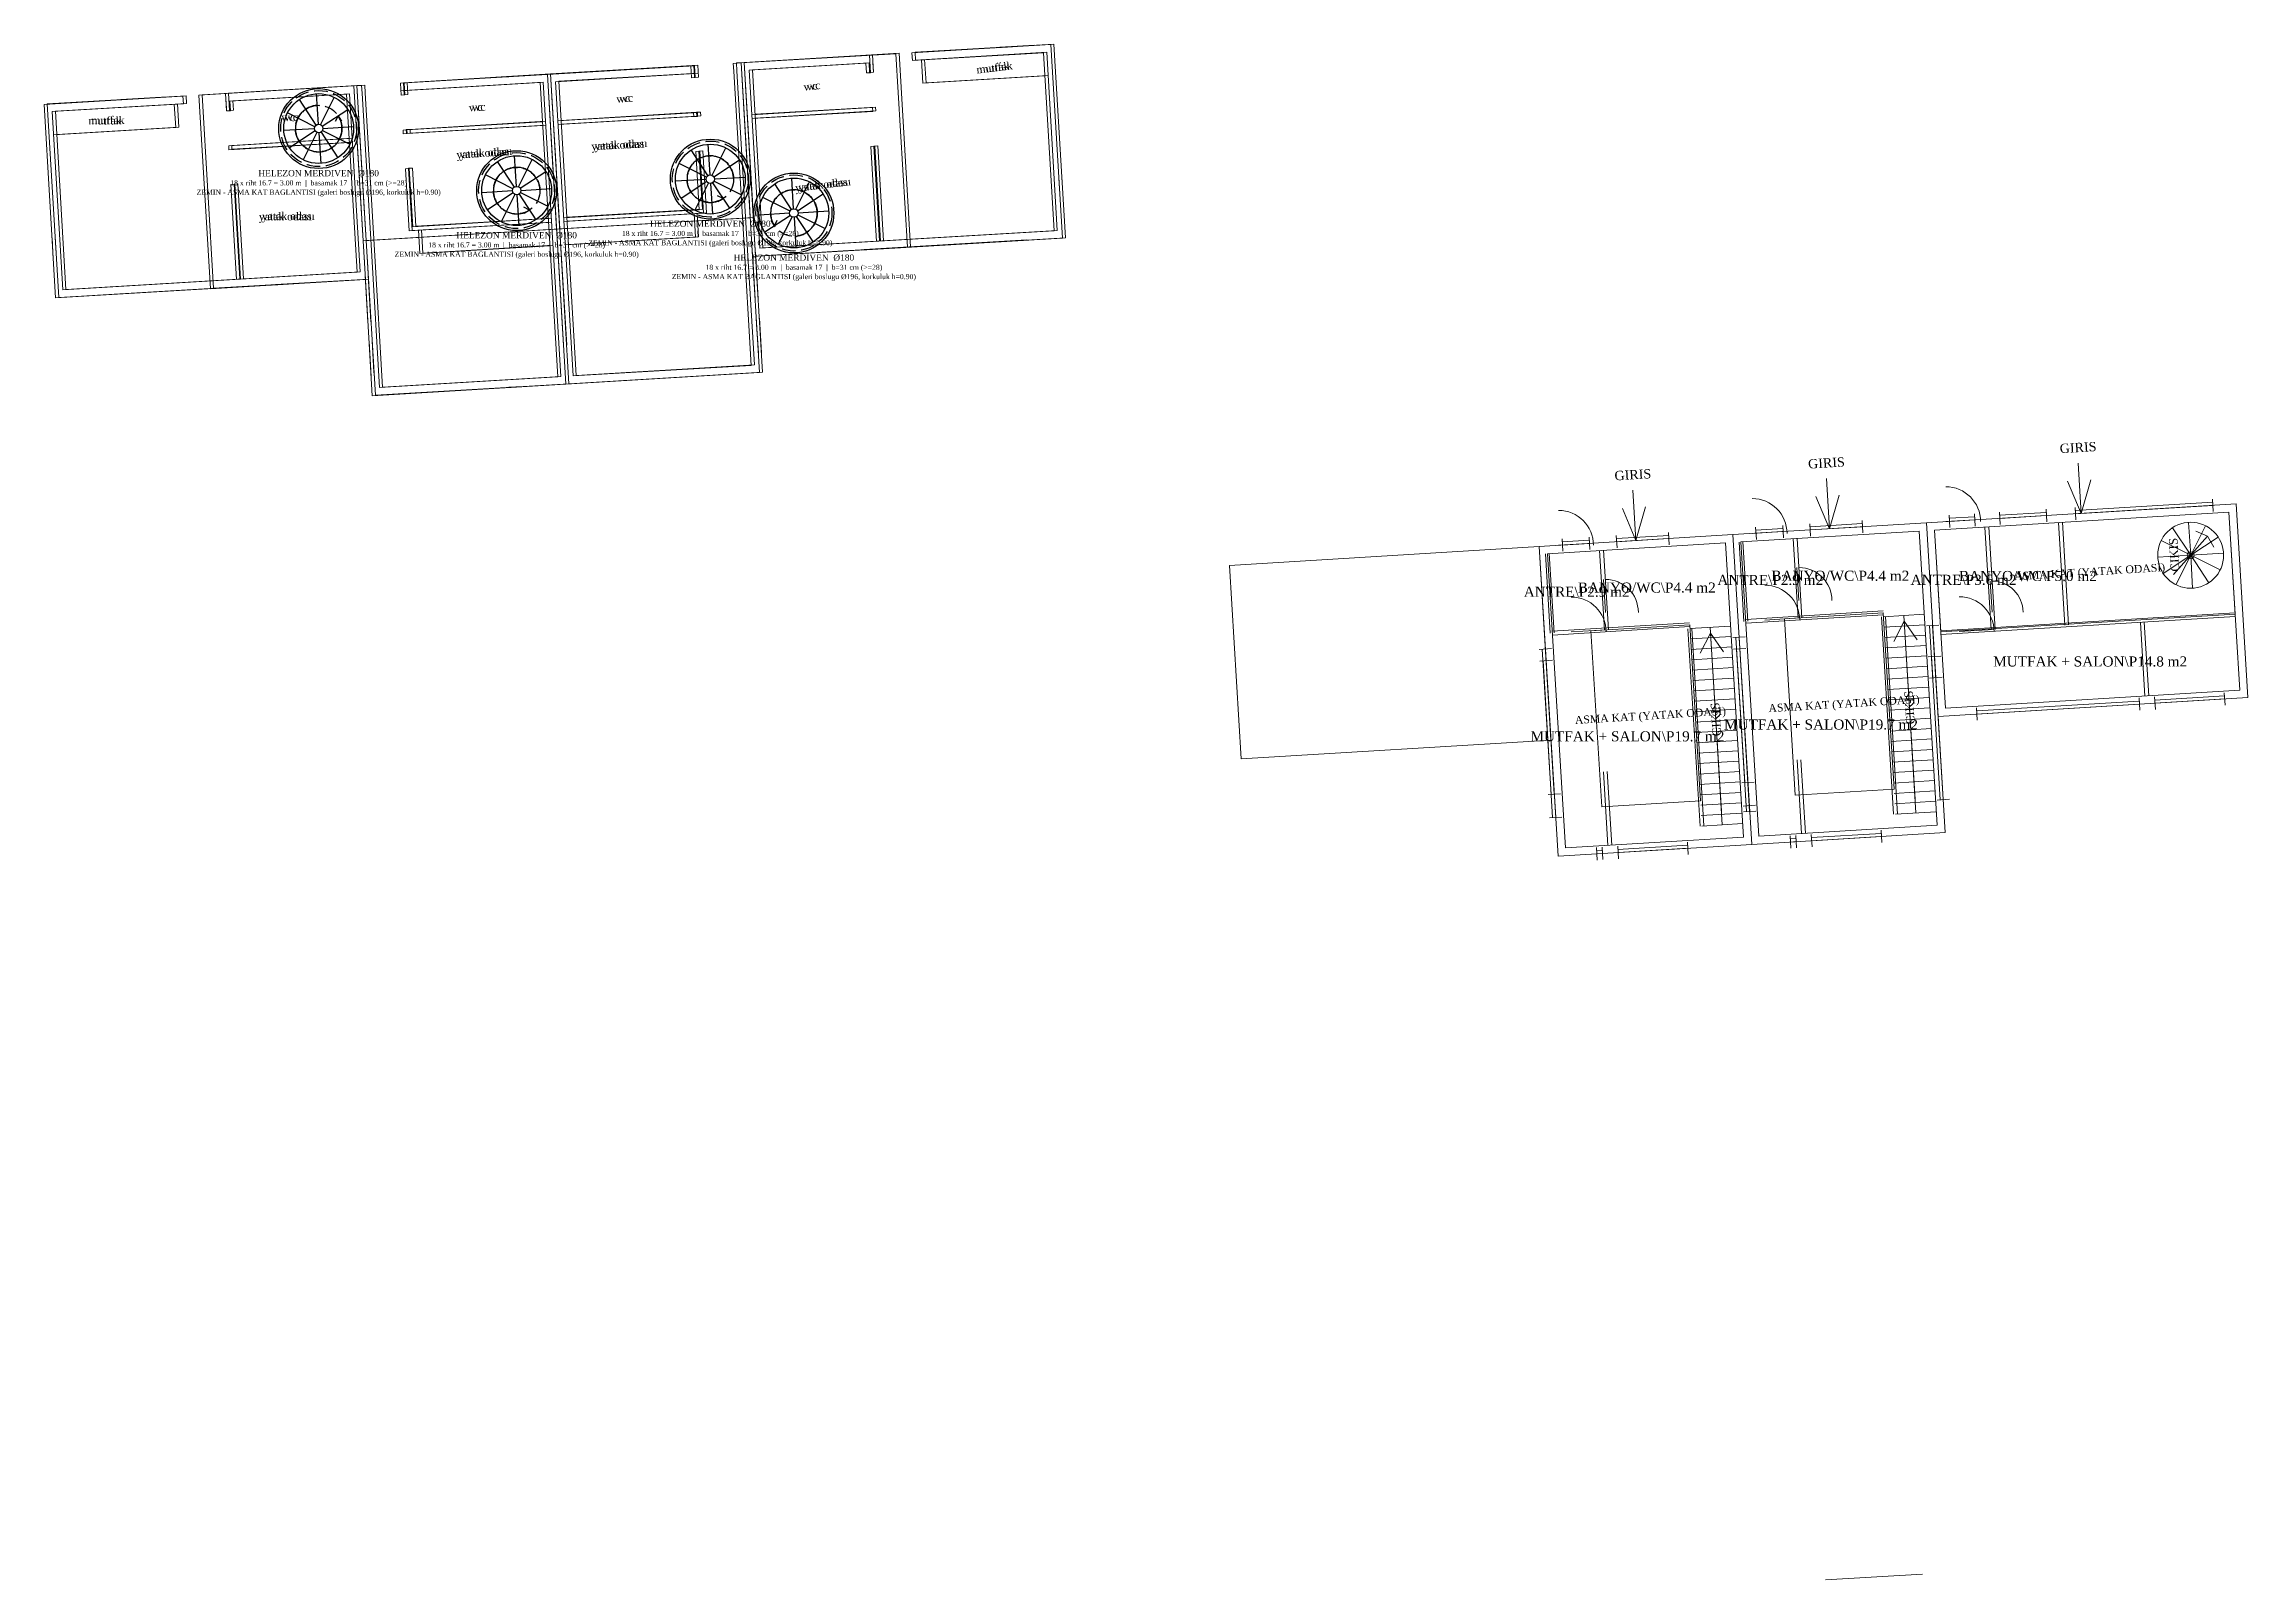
# Model space of a CAD drawing. Header units: metres. Extents: x 566281 to 566551, y 4178515 to 4178592.
# Drawn here: x 566288.8 to 566345.6, y 4178515.2 to 4178554.8 of the extents above; entities that cross this region are included whole.
import ezdxf
from ezdxf.enums import TextEntityAlignment as Align

# ---------------------------------------------------------------- set-up
doc = ezdxf.new("R2010")
doc.units = ezdxf.units.M
doc.linetypes.add('MERD_DASH', pattern=[0.5, 0.35, -0.15])
doc.layers.get('0').update_dxf_attribs({"color": 5, "lineweight": 0})
for name, color, linetype, lineweight in [('ASMAKAT', 30, 'Continuous', 0), ('BINA_115', 1, 'Continuous', 0), ('DUVAR', 18, 'Continuous', 0), ('TASLAK_ASMAKAT', 4, 'Continuous', 0), ('TASLAK_DUVAR', 7, 'Continuous', 0), ('TASLAK_GIRIS', 1, 'Continuous', 0), ('TASLAK_KAPI', 1, 'Continuous', 0), ('TASLAK_MEKAN', 2, 'Continuous', 0), ('TASLAK_MERDIVEN', 5, 'Continuous', 0), ('TASLAK_OK', 5, 'Continuous', 0), ('TASLAK_PENCERE', 3, 'Continuous', 0), ('TEZGAH', 157, 'Continuous', 0), ('YAZI', 132, 'Continuous', 0)]:
    doc.layers.add(name, color=color, linetype=linetype, lineweight=lineweight)
for name, color, linetype in [('MERDIVEN_BOSLUK', 1, 'Continuous'), ('MERDIVEN_HELEZON', 4, 'Continuous'), ('MERDIVEN_YAZI', 2, 'Continuous'), ('MERDIVEN_YON', 5, 'Continuous')]:
    doc.layers.add(name, color=color, linetype=linetype)
doc.styles.get("Standard").update_dxf_attribs({"font": 'times.ttf'})

msp = doc.modelspace()

# ---------------------------------------------------------------- texts
at = {"layer": 'MERDIVEN_YAZI'}
for s, height, p in [('HELEZON MERDIVEN  Ø180', 0.16, (566295.832, 4178551.459)), ('ZEMIN - ASMA KAT BAGLANTISI (galeri boslugu Ø196, korkuluk h=0.90)', 0.13, (566295.832, 4178550.969)), ('18 x riht 16.7 = 3.00 m  |  basamak 17  |  b=31 cm (>=28)', 0.13, (566295.832, 4178551.209)), ('HELEZON MERDIVEN  Ø180', 0.16, (566300.936, 4178549.859)), ('ZEMIN - ASMA KAT BAGLANTISI (galeri boslugu Ø196, korkuluk h=0.90)', 0.13, (566305.928, 4178549.666)), ('18 x riht 16.7 = 3.00 m  |  basamak 17  |  b=31 cm (>=28)', 0.13, (566305.928, 4178549.906)), ('HELEZON MERDIVEN  Ø180', 0.16, (566305.928, 4178550.156)), ('ZEMIN - ASMA KAT BAGLANTISI (galeri boslugu Ø196, korkuluk h=0.90)', 0.13, (566300.936, 4178549.369)), ('18 x riht 16.7 = 3.00 m  |  basamak 17  |  b=31 cm (>=28)', 0.13, (566300.936, 4178549.609)), ('HELEZON MERDIVEN  Ø180', 0.16, (566308.083, 4178549.282)), ('ZEMIN - ASMA KAT BAGLANTISI (galeri boslugu Ø196, korkuluk h=0.90)', 0.13, (566308.083, 4178548.792)), ('18 x riht 16.7 = 3.00 m  |  basamak 17  |  b=31 cm (>=28)', 0.13, (566308.083, 4178549.032))]:
    msp.add_text(s, height=height, dxfattribs=at).set_placement(p, align=Align.MIDDLE_CENTER)
at = {"layer": 'TASLAK_ASMAKAT'}
for rotation, p in [(3.4929, (566339.542, 4178540.964)), (3.4934, (566333.213, 4178537.562)), (3.4934, (566328.222, 4178537.258))]:
    msp.add_text('ASMA KAT (YATAK ODASI)', height=0.2, rotation=rotation, dxfattribs=at).set_placement(p)
at = {"layer": 'TASLAK_GIRIS'}
for rotation, p in [(3.4934, (566334.236, 4178543.841)), (3.4929, (566340.724, 4178544.238)), (3.4934, (566329.245, 4178543.537))]:
    msp.add_text('GIRIS', height=0.24, rotation=rotation, dxfattribs=at).set_placement(p)
at = {"layer": 'TASLAK_MEKAN'}
for s, p in [('BANYO/WC\\P4.4 m2', (566333.281, 4178540.95)), ('BANYO/WC\\P5.0 m2', (566338.116, 4178540.944)), ('ANTRE\\P2.9 m2', (566326.898, 4178540.537)), ('BANYO/WC\\P4.4 m2', (566328.291, 4178540.645)), ('ANTRE\\P2.9 m2', (566331.889, 4178540.842)), ('ANTRE\\P3.6 m2', (566336.873, 4178540.845)), ('MUTFAK + SALON\\P14.8 m2', (566339, 4178538.74)), ('MUTFAK + SALON\\P19.7 m2', (566332.061, 4178537.114)), ('MUTFAK + SALON\\P19.7 m2', (566327.071, 4178536.81))]:
    msp.add_text(s, height=0.26, dxfattribs=at).set_placement(p)
at = {"layer": 'TASLAK_OK'}
for rotation, p in [(93.4932, (566343.8, 4178541.195)), (93.4938, (566331.987, 4178536.952)), (93.4938, (566336.978, 4178537.256))]:
    msp.add_text('CIKIS', height=0.22, rotation=rotation, dxfattribs=at).set_placement(p)
at = {"layer": 'YAZI'}
for s, rotation, p in [('mutfak', 6.8068, (566312.8, 4178554.026)), ('mutfak', 6.8068, (566312.879, 4178554.036)), ('wc', 6.8068, (566308.345, 4178553.581)), ('wc', 6.8068, (566308.425, 4178553.591)), ('wc', 2.6973, (566299.706, 4178553.049)), ('wc', 2.6973, (566299.785, 4178553.06)), ('wc', 4.1095, (566303.512, 4178553.272)), ('wc', 4.1095, (566303.592, 4178553.282)), ('yatak odası', 3.7831, (566299.387, 4178551.834)), ('yatak odası', 3.7831, (566299.467, 4178551.844)), ('yatak odası', 3.0237, (566302.865, 4178552.05)), ('yatak odası', 3.0237, (566302.945, 4178552.061)), ('yatak odası', 6.8068, (566308.127, 4178550.98)), ('yatak odası', 6.8068, (566308.206, 4178550.99))]:
    msp.add_text(s, height=0.2, rotation=rotation, dxfattribs=at).set_placement(p)
for s, p in [('mutfak', (566289.894, 4178552.714)), ('mutfak', (566289.973, 4178552.724)), ('wc', (566294.87, 4178552.8)), ('wc', (566294.949, 4178552.81)), ('yatak odası', (566294.287, 4178550.243)), ('yatak odası', (566294.366, 4178550.253))]:
    msp.add_text(s, height=0.2, dxfattribs=at).set_placement(p)

# ---------------------------------------------------------------- linework, layer by layer
msp.add_line((566337.175, 4178515.338), (566334.678, 4178515.19))
for points in [[(566337.277, 4178542.444, 0), (566337.582, 4178537.453, 0), (566345.567, 4178537.941, 0), (566345.262, 4178542.932, 0), (566337.277, 4178542.444, 0)], [(566337.277, 4178542.444, 0), (566332.286, 4178542.14, 0), (566332.774, 4178534.154, 0), (566337.765, 4178534.459, 0), (566337.277, 4178542.444, 0)], [(566319.311, 4178541.347, 0), (566319.615, 4178536.357, 0), (566327.6, 4178536.844, 0), (566327.296, 4178541.835, 0), (566319.311, 4178541.347, 0)], [(566332.286, 4178542.14, 0), (566327.296, 4178541.835, 0), (566327.783, 4178533.85, 0), (566332.774, 4178534.154, 0), (566332.286, 4178542.14, 0)]]:
    msp.add_polyline3d(points)
at = {"layer": 'ASMAKAT'}
for points in [[(566305.523, 4178554.231, 0), (566301.73, 4178554.005, 0), (566301.967, 4178550.012, 0), (566301.967, 4178550.012, 0), (566306.959, 4178550.309, 0), (566306.721, 4178554.302, 0), (566306.521, 4178554.29, 0)], [(566305.602, 4178554.241, 0), (566301.809, 4178554.016, 0), (566302.047, 4178550.023, 0), (566302.047, 4178550.023, 0), (566307.038, 4178550.32, 0), (566306.8, 4178554.313, 0), (566306.601, 4178554.301, 0)], [(566297.937, 4178553.78, 0), (566301.73, 4178554.005, 0), (566301.967, 4178550.012, 0), (566301.967, 4178550.012, 0), (566296.976, 4178549.715, 0), (566296.739, 4178553.708, 0), (566296.938, 4178553.72, 0)], [(566298.016, 4178553.79, 0), (566301.809, 4178554.016, 0), (566302.047, 4178550.023, 0), (566302.047, 4178550.023, 0), (566297.055, 4178549.726, 0), (566296.818, 4178553.719, 0), (566297.018, 4178553.731, 0)]]:
    msp.add_polyline3d(points, dxfattribs=at)
for points in [[(566311.011, 4178549.548, 0), (566307.018, 4178549.311, 0), (566306.721, 4178554.302, 0), (566310.714, 4178554.539, 0), (566311.011, 4178549.548, 0)], [(566311.09, 4178549.559, 0), (566307.097, 4178549.321, 0), (566306.8, 4178554.313, 0), (566310.793, 4178554.55, 0), (566311.09, 4178549.559, 0)], [(566293.043, 4178548.48, 0), (566297.036, 4178548.717, 0), (566296.739, 4178553.708, 0), (566292.746, 4178553.471, 0), (566293.043, 4178548.48, 0)], [(566293.122, 4178548.49, 0), (566297.115, 4178548.728, 0), (566296.818, 4178553.719, 0), (566292.825, 4178553.481, 0), (566293.122, 4178548.49, 0)]]:
    msp.add_polyline3d(points, close=True, dxfattribs=at)
at = {"layer": 'BINA_115'}
for points in [[(566307.062, 4178549.907, 0), (566307.275, 4178546.327, 0), (566302.284, 4178546.03, 0), (566302.284, 4178546.03, 0), (566301.809, 4178554.016, 0), (566305.602, 4178554.241, 0)], [(566306.521, 4178554.29, 0), (566306.721, 4178554.302, 0), (566306.918, 4178550.995, 0)], [(566306.601, 4178554.301, 0), (566306.8, 4178554.313, 0), (566306.997, 4178551.005, 0)], [(566310.028, 4178554.499, 0), (566306.721, 4178554.302, 0), (566307.018, 4178549.311, 0), (566315.004, 4178549.786, 0), (566315.004, 4178549.786, 0), (566314.707, 4178554.777, 0), (566311.126, 4178554.564, 0)], [(566310.108, 4178554.509, 0), (566306.8, 4178554.313, 0), (566307.097, 4178549.321, 0), (566315.083, 4178549.796, 0), (566315.083, 4178549.796, 0), (566314.786, 4178554.787, 0), (566311.206, 4178554.575, 0)], [(566293.431, 4178553.512, 0), (566296.739, 4178553.708, 0), (566297.036, 4178548.717, 0), (566289.05, 4178548.242, 0), (566289.05, 4178548.242, 0), (566288.753, 4178553.233, 0), (566292.333, 4178553.446, 0)], [(566293.511, 4178553.522, 0), (566296.818, 4178553.719, 0), (566297.115, 4178548.728, 0), (566289.129, 4178548.253, 0), (566289.129, 4178548.253, 0), (566288.832, 4178553.244, 0), (566292.413, 4178553.457, 0)], [(566296.938, 4178553.72, 0), (566296.739, 4178553.708, 0), (566296.935, 4178550.401, 0)], [(566297.018, 4178553.731, 0), (566296.818, 4178553.719, 0), (566297.015, 4178550.412, 0)], [(566297.001, 4178549.303, 0), (566297.214, 4178545.722, 0), (566302.205, 4178546.019, 0), (566302.205, 4178546.019, 0), (566301.73, 4178554.005, 0), (566297.937, 4178553.78, 0)], [(566297.08, 4178549.314, 0), (566297.293, 4178545.733, 0), (566302.284, 4178546.03, 0), (566302.284, 4178546.03, 0), (566301.809, 4178554.016, 0), (566298.016, 4178553.79, 0)], [(566306.983, 4178549.897, 0), (566307.196, 4178546.316, 0), (566302.205, 4178546.019, 0), (566302.205, 4178546.019, 0), (566301.73, 4178554.005, 0), (566305.523, 4178554.231, 0)]]:
    msp.add_polyline3d(points, dxfattribs=at)
at = {"layer": 'DUVAR'}
for p, q in [((566305.621, 4178553.932), (566305.602, 4178554.241)), ((566306.533, 4178554.09), (566306.521, 4178554.29)), ((566306.613, 4178554.101), (566306.601, 4178554.301)), ((566309.94, 4178554.293), (566309.955, 4178554.044)), ((566310.02, 4178554.304), (566310.034, 4178554.055)), ((566310.028, 4178554.499), (566310.055, 4178554.05)), ((566310.04, 4178554.299), (566310.055, 4178554.05)), ((566310.108, 4178554.509), (566310.134, 4178554.061)), ((566310.119, 4178554.31), (566310.134, 4178554.061)), ((566311.126, 4178554.564), (566311.138, 4178554.364)), ((566311.206, 4178554.575), (566311.218, 4178554.375)), ((566311.374, 4178554.378), (566311.409, 4178553.779)), ((566311.453, 4178554.389), (566311.489, 4178553.79)), ((566296.95, 4178553.52), (566296.938, 4178553.72)), ((566297.03, 4178553.531), (566297.018, 4178553.731)), ((566297.955, 4178553.471), (566297.937, 4178553.78)), ((566298.034, 4178553.481), (566298.016, 4178553.79)), ((566298.037, 4178553.786), (566298.055, 4178553.477)), ((566298.116, 4178553.796), (566298.134, 4178553.487)), ((566305.423, 4178554.225), (566305.442, 4178553.916)), ((566305.442, 4178553.916), (566305.541, 4178553.922)), ((566305.503, 4178554.235), (566305.521, 4178553.927)), ((566305.521, 4178553.927), (566305.621, 4178553.932)), ((566305.541, 4178553.922), (566305.523, 4178554.231)), ((566310.055, 4178554.05), (566309.955, 4178554.044)), ((566310.134, 4178554.061), (566310.034, 4178554.055)), ((566314.555, 4178553.966), (566311.409, 4178553.779)), ((566314.634, 4178553.977), (566311.489, 4178553.79)), ((566292.11, 4178553.233), (566292.145, 4178552.634)), ((566292.189, 4178553.243), (566292.225, 4178552.644)), ((566292.333, 4178553.446), (566292.345, 4178553.247)), ((566292.413, 4178553.457), (566292.425, 4178553.257)), ((566293.431, 4178553.512), (566293.458, 4178553.063)), ((566293.443, 4178553.312), (566293.458, 4178553.063)), ((566293.511, 4178553.522), (566293.537, 4178553.074)), ((566293.523, 4178553.323), (566293.537, 4178553.074)), ((566293.543, 4178553.318), (566293.558, 4178553.069)), ((566293.622, 4178553.328), (566293.637, 4178553.08)), ((566298.055, 4178553.477), (566297.955, 4178553.471)), ((566298.134, 4178553.487), (566298.034, 4178553.481)), ((566310.108, 4178553.152), (566307.001, 4178552.967)), ((566310.188, 4178553.162), (566307.08, 4178552.978)), ((566310.108, 4178553.152), (566310.114, 4178553.052)), ((566310.188, 4178553.162), (566310.194, 4178553.062)), ((566289, 4178552.447), (566292.145, 4178552.634)), ((566289.079, 4178552.457), (566292.225, 4178552.644)), ((566293.458, 4178553.063), (566293.558, 4178553.069)), ((566293.537, 4178553.074), (566293.637, 4178553.08)), ((566298.108, 4178552.578), (566298.008, 4178552.572)), ((566298.014, 4178552.473), (566298.008, 4178552.572)), ((566298.188, 4178552.589), (566298.088, 4178552.583)), ((566298.094, 4178552.483), (566298.088, 4178552.583)), ((566298.108, 4178552.578), (566301.602, 4178552.786)), ((566298.108, 4178552.578), (566298.114, 4178552.478)), ((566298.114, 4178552.478), (566301.608, 4178552.686)), ((566298.188, 4178552.589), (566301.681, 4178552.797)), ((566298.188, 4178552.589), (566298.194, 4178552.489)), ((566298.194, 4178552.489), (566301.687, 4178552.697)), ((566305.495, 4178553.018), (566302.001, 4178552.81)), ((566305.501, 4178552.918), (566302.007, 4178552.71)), ((566305.574, 4178553.028), (566302.081, 4178552.82)), ((566305.58, 4178552.928), (566302.087, 4178552.721)), ((566305.495, 4178553.018), (566305.595, 4178553.024)), ((566305.495, 4178553.018), (566305.501, 4178552.918)), ((566305.501, 4178552.918), (566305.601, 4178552.924)), ((566305.574, 4178553.028), (566305.674, 4178553.034)), ((566305.574, 4178553.028), (566305.58, 4178552.928)), ((566305.58, 4178552.928), (566305.68, 4178552.934)), ((566305.601, 4178552.924), (566305.595, 4178553.024)), ((566305.68, 4178552.934), (566305.674, 4178553.034)), ((566310.114, 4178553.052), (566307.007, 4178552.867)), ((566310.194, 4178553.062), (566307.086, 4178552.878)), ((566293.512, 4178552.165), (566296.619, 4178552.35)), ((566293.512, 4178552.165), (566293.518, 4178552.065)), ((566293.518, 4178552.065), (566296.625, 4178552.25)), ((566293.591, 4178552.175), (566296.698, 4178552.36)), ((566293.591, 4178552.175), (566293.597, 4178552.075)), ((566293.597, 4178552.075), (566296.704, 4178552.26)), ((566298.114, 4178552.478), (566298.014, 4178552.473)), ((566298.194, 4178552.489), (566298.094, 4178552.483)), ((566305.654, 4178552.025), (566305.554, 4178552.019)), ((566305.554, 4178552.019), (566305.644, 4178550.518)), ((566305.734, 4178552.036), (566305.634, 4178552.03)), ((566305.634, 4178552.03), (566305.723, 4178550.529)), ((566305.75, 4178550.424), (566305.654, 4178552.025)), ((566305.829, 4178550.435), (566305.734, 4178552.036)), ((566310.168, 4178552.153), (566310.068, 4178552.147)), ((566310.068, 4178552.147), (566310.213, 4178549.701)), ((566310.247, 4178552.164), (566310.147, 4178552.158)), ((566310.147, 4178552.158), (566310.293, 4178549.712)), ((566310.168, 4178552.153), (566310.313, 4178549.707)), ((566310.247, 4178552.164), (566310.393, 4178549.718)), ((566298.068, 4178551.574), (566298.168, 4178551.58)), ((566298.163, 4178549.973), (566298.068, 4178551.574)), ((566298.147, 4178551.585), (566298.247, 4178551.591)), ((566298.242, 4178549.984), (566298.147, 4178551.585)), ((566298.168, 4178551.58), (566298.257, 4178550.079)), ((566298.247, 4178551.591), (566298.336, 4178550.09)), ((566293.571, 4178551.166), (566293.671, 4178551.172)), ((566293.571, 4178551.166), (566293.716, 4178548.72)), ((566293.65, 4178551.177), (566293.75, 4178551.183)), ((566293.65, 4178551.177), (566293.796, 4178548.731)), ((566293.671, 4178551.172), (566293.816, 4178548.726)), ((566293.75, 4178551.183), (566293.896, 4178548.737)), ((566298.257, 4178550.079), (566301.751, 4178550.287)), ((566298.336, 4178550.09), (566301.83, 4178550.297)), ((566305.644, 4178550.518), (566302.15, 4178550.311)), ((566305.75, 4178550.424), (566302.156, 4178550.211)), ((566305.723, 4178550.529), (566302.229, 4178550.321)), ((566305.829, 4178550.435), (566302.235, 4178550.221)), ((566305.51, 4178550.41), (566305.545, 4178549.811)), ((566305.589, 4178550.421), (566305.625, 4178549.822)), ((566298.163, 4178549.973), (566301.757, 4178550.187)), ((566298.242, 4178549.984), (566301.836, 4178550.198)), ((566298.403, 4178549.988), (566298.438, 4178549.389)), ((566298.482, 4178549.998), (566298.518, 4178549.399)), ((566305.545, 4178549.811), (566302.192, 4178549.612)), ((566305.625, 4178549.822), (566302.271, 4178549.622)), ((566298.438, 4178549.389), (566301.792, 4178549.588)), ((566298.518, 4178549.399), (566301.872, 4178549.599))]:
    msp.add_line(p, q, dxfattribs=at)
at = {"layer": 'MERDIVEN_BOSLUK'}
for centre in [(566295.832, 4178552.609), (566300.936, 4178551.009), (566305.928, 4178551.306), (566308.083, 4178550.432)]:
    msp.add_circle(centre, 1.03, dxfattribs=at)
at = {"layer": 'MERDIVEN_BOSLUK', "linetype": 'MERD_DASH'}
for centre in [(566295.832, 4178552.609), (566300.936, 4178551.009), (566305.928, 4178551.306), (566308.083, 4178550.432)]:
    msp.add_circle(centre, 0.98, dxfattribs=at)
at = {"layer": 'MERDIVEN_HELEZON'}
for p, q in [((566295.771, 4178552.7), (566295.337, 4178553.36)), ((566295.826, 4178552.718), (566295.779, 4178553.507)), ((566295.826, 4178552.718), (566295.779, 4178553.507)), ((566295.881, 4178552.707), (566296.235, 4178553.413)), ((566295.924, 4178552.669), (566296.583, 4178553.104)), ((566295.722, 4178552.602), (566294.934, 4178552.555)), ((566295.734, 4178552.658), (566295.027, 4178553.011)), ((566295.74, 4178552.548), (566295.081, 4178552.113)), ((566295.93, 4178552.559), (566296.637, 4178552.206)), ((566295.942, 4178552.615), (566296.73, 4178552.662)), ((566295.783, 4178552.51), (566295.429, 4178551.804)), ((566295.839, 4178552.499), (566295.885, 4178551.71)), ((566295.893, 4178552.517), (566296.328, 4178551.857)), ((566305.867, 4178551.397), (566305.432, 4178552.057)), ((566305.921, 4178551.415), (566305.874, 4178552.204)), ((566305.977, 4178551.404), (566306.33, 4178552.11)), ((566300.838, 4178551.058), (566300.131, 4178551.412)), ((566300.876, 4178551.1), (566300.441, 4178551.76)), ((566300.93, 4178551.118), (566300.883, 4178551.907)), ((566300.985, 4178551.107), (566301.339, 4178551.813)), ((566301.028, 4178551.069), (566301.687, 4178551.504)), ((566305.829, 4178551.355), (566305.123, 4178551.708)), ((566306.019, 4178551.366), (566306.679, 4178551.801)), ((566300.826, 4178551.002), (566300.038, 4178550.955)), ((566300.844, 4178550.948), (566300.185, 4178550.513)), ((566300.887, 4178550.91), (566300.533, 4178550.204)), ((566300.943, 4178550.899), (566300.99, 4178550.11)), ((566300.997, 4178550.917), (566301.432, 4178550.257)), ((566301.035, 4178550.959), (566301.741, 4178550.606)), ((566301.046, 4178551.015), (566301.835, 4178551.062)), ((566301.046, 4178551.015), (566301.835, 4178551.062)), ((566305.818, 4178551.299), (566305.029, 4178551.252)), ((566305.836, 4178551.245), (566305.176, 4178550.81)), ((566305.878, 4178551.207), (566305.525, 4178550.501)), ((566305.934, 4178551.196), (566305.981, 4178550.407)), ((566305.988, 4178551.214), (566306.423, 4178550.554)), ((566306.026, 4178551.256), (566306.732, 4178550.903)), ((566306.037, 4178551.312), (566306.826, 4178551.359)), ((566306.037, 4178551.312), (566306.826, 4178551.359)), ((566307.985, 4178550.481), (566307.278, 4178550.835)), ((566308.022, 4178550.524), (566307.587, 4178551.183)), ((566308.076, 4178550.542), (566308.029, 4178551.33)), ((566308.132, 4178550.53), (566308.486, 4178551.237)), ((566308.175, 4178550.492), (566308.834, 4178550.927)), ((566307.973, 4178550.425), (566307.185, 4178550.378)), ((566307.991, 4178550.371), (566307.332, 4178549.936)), ((566308.034, 4178550.333), (566307.68, 4178549.627)), ((566308.089, 4178550.322), (566308.136, 4178549.533)), ((566308.089, 4178550.322), (566308.136, 4178549.533)), ((566308.144, 4178550.34), (566308.578, 4178549.68)), ((566308.181, 4178550.383), (566308.888, 4178550.029)), ((566308.193, 4178550.438), (566308.981, 4178550.485))]:
    msp.add_line(p, q, dxfattribs=at)
for centre, radius in [((566295.832, 4178552.609), 0.9), ((566295.832, 4178552.609), 0.11), ((566305.928, 4178551.306), 0.9), ((566300.936, 4178551.009), 0.9), ((566305.928, 4178551.306), 0.11), ((566300.936, 4178551.009), 0.11), ((566308.083, 4178550.432), 0.9), ((566308.083, 4178550.432), 0.11)]:
    msp.add_circle(centre, radius, dxfattribs=at)
at = {"layer": 'MERDIVEN_HELEZON', "linetype": 'MERD_DASH'}
for centre in [(566295.832, 4178552.609), (566300.936, 4178551.009), (566305.928, 4178551.306), (566308.083, 4178550.432)]:
    msp.add_circle(centre, 0.6, dxfattribs=at)
at = {"layer": 'MERDIVEN_YON'}
for p, q in [((566296.333, 4178552.939), (566296.261, 4178552.794)), ((566296.333, 4178552.939), (566296.421, 4178552.804)), ((566306.258, 4178550.805), (566306.113, 4178550.876)), ((566301.266, 4178550.508), (566301.122, 4178550.579)), ((566301.266, 4178550.508), (566301.131, 4178550.42)), ((566306.258, 4178550.805), (566306.123, 4178550.716)), ((566307.582, 4178550.101), (566307.494, 4178550.236)), ((566307.582, 4178550.101), (566307.654, 4178550.246))]:
    msp.add_line(p, q, dxfattribs=at)
for points in [[(566295.796, 4178553.207), (566295.77, 4178553.205), (566295.744, 4178553.202), (566295.719, 4178553.198), (566295.693, 4178553.192), (566295.668, 4178553.186), (566295.643, 4178553.178), (566295.618, 4178553.169), (566295.594, 4178553.159), (566295.57, 4178553.148), (566295.547, 4178553.136), (566295.524, 4178553.123), (566295.502, 4178553.109), (566295.48, 4178553.095), (566295.459, 4178553.079), (566295.439, 4178553.062), (566295.42, 4178553.044), (566295.401, 4178553.026), (566295.383, 4178553.007), (566295.366, 4178552.987), (566295.35, 4178552.966), (566295.335, 4178552.945), (566295.321, 4178552.923), (566295.308, 4178552.9), (566295.296, 4178552.877), (566295.284, 4178552.853), (566295.274, 4178552.829), (566295.265, 4178552.805), (566295.257, 4178552.78), (566295.25, 4178552.755), (566295.244, 4178552.729), (566295.24, 4178552.703), (566295.236, 4178552.677), (566295.234, 4178552.651), (566295.232, 4178552.625), (566295.232, 4178552.599), (566295.233, 4178552.573), (566295.235, 4178552.547), (566295.238, 4178552.521), (566295.243, 4178552.495), (566295.248, 4178552.469), (566295.255, 4178552.444), (566295.263, 4178552.419), (566295.272, 4178552.394), (566295.281, 4178552.37), (566295.292, 4178552.346), (566295.304, 4178552.323), (566295.317, 4178552.3), (566295.331, 4178552.278), (566295.346, 4178552.257), (566295.362, 4178552.236), (566295.379, 4178552.216), (566295.396, 4178552.196), (566295.415, 4178552.178), (566295.434, 4178552.16), (566295.454, 4178552.143), (566295.474, 4178552.127), (566295.496, 4178552.112), (566295.518, 4178552.097), (566295.54, 4178552.084), (566295.563, 4178552.072), (566295.587, 4178552.061), (566295.611, 4178552.051), (566295.636, 4178552.042), (566295.661, 4178552.034), (566295.686, 4178552.027), (566295.711, 4178552.021), (566295.737, 4178552.016), (566295.763, 4178552.012), (566295.789, 4178552.01), (566295.815, 4178552.009), (566295.842, 4178552.009), (566295.868, 4178552.01), (566295.894, 4178552.012), (566295.92, 4178552.015), (566295.946, 4178552.019), (566295.971, 4178552.025), (566295.996, 4178552.031), (566296.021, 4178552.039), (566296.046, 4178552.048), (566296.07, 4178552.058), (566296.094, 4178552.069), (566296.117, 4178552.081), (566296.14, 4178552.094), (566296.162, 4178552.108), (566296.184, 4178552.123), (566296.205, 4178552.138), (566296.225, 4178552.155), (566296.244, 4178552.173), (566296.263, 4178552.191), (566296.281, 4178552.21), (566296.298, 4178552.23), (566296.314, 4178552.251), (566296.329, 4178552.272), (566296.343, 4178552.294), (566296.356, 4178552.317), (566296.369, 4178552.34), (566296.38, 4178552.364), (566296.39, 4178552.388), (566296.399, 4178552.412), (566296.407, 4178552.437), (566296.414, 4178552.462), (566296.42, 4178552.488), (566296.425, 4178552.514), (566296.428, 4178552.54), (566296.431, 4178552.566), (566296.432, 4178552.592), (566296.432, 4178552.618), (566296.431, 4178552.644), (566296.429, 4178552.67), (566296.426, 4178552.696), (566296.421, 4178552.722), (566296.416, 4178552.748), (566296.409, 4178552.773), (566296.401, 4178552.798), (566296.393, 4178552.823), (566296.383, 4178552.847), (566296.372, 4178552.871), (566296.36, 4178552.894), (566296.347, 4178552.917), (566296.333, 4178552.939)], [(566301.535, 4178551.044), (566301.533, 4178551.07), (566301.53, 4178551.096), (566301.525, 4178551.122), (566301.52, 4178551.148), (566301.513, 4178551.173), (566301.505, 4178551.198), (566301.497, 4178551.223), (566301.487, 4178551.247), (566301.476, 4178551.271), (566301.464, 4178551.294), (566301.451, 4178551.317), (566301.437, 4178551.339), (566301.422, 4178551.36), (566301.406, 4178551.381), (566301.39, 4178551.402), (566301.372, 4178551.421), (566301.354, 4178551.44), (566301.334, 4178551.457), (566301.315, 4178551.474), (566301.294, 4178551.49), (566301.272, 4178551.505), (566301.25, 4178551.52), (566301.228, 4178551.533), (566301.205, 4178551.545), (566301.181, 4178551.556), (566301.157, 4178551.567), (566301.132, 4178551.576), (566301.108, 4178551.584), (566301.082, 4178551.591), (566301.057, 4178551.596), (566301.031, 4178551.601), (566301.005, 4178551.605), (566300.979, 4178551.607), (566300.953, 4178551.608), (566300.927, 4178551.609), (566300.901, 4178551.608), (566300.874, 4178551.605), (566300.848, 4178551.602), (566300.823, 4178551.598), (566300.797, 4178551.592), (566300.772, 4178551.586), (566300.747, 4178551.578), (566300.722, 4178551.569), (566300.698, 4178551.559), (566300.674, 4178551.548), (566300.651, 4178551.536), (566300.628, 4178551.523), (566300.606, 4178551.509), (566300.584, 4178551.495), (566300.563, 4178551.479), (566300.543, 4178551.462), (566300.524, 4178551.445), (566300.505, 4178551.426), (566300.487, 4178551.407), (566300.47, 4178551.387), (566300.454, 4178551.366), (566300.439, 4178551.345), (566300.425, 4178551.323), (566300.412, 4178551.3), (566300.4, 4178551.277), (566300.388, 4178551.254), (566300.378, 4178551.229), (566300.369, 4178551.205), (566300.361, 4178551.18), (566300.354, 4178551.155), (566300.348, 4178551.129), (566300.344, 4178551.103), (566300.34, 4178551.078), (566300.338, 4178551.051), (566300.336, 4178551.025), (566300.336, 4178550.999), (566300.337, 4178550.973), (566300.339, 4178550.947), (566300.343, 4178550.921), (566300.347, 4178550.895), (566300.352, 4178550.87), (566300.359, 4178550.844), (566300.367, 4178550.819), (566300.376, 4178550.795), (566300.386, 4178550.77), (566300.396, 4178550.746), (566300.408, 4178550.723), (566300.421, 4178550.7), (566300.435, 4178550.678), (566300.45, 4178550.657), (566300.466, 4178550.636), (566300.483, 4178550.616), (566300.5, 4178550.596), (566300.519, 4178550.578), (566300.538, 4178550.56), (566300.558, 4178550.543), (566300.578, 4178550.527), (566300.6, 4178550.512), (566300.622, 4178550.498), (566300.644, 4178550.484), (566300.668, 4178550.472), (566300.691, 4178550.461), (566300.715, 4178550.451), (566300.74, 4178550.442), (566300.765, 4178550.434), (566300.79, 4178550.427), (566300.816, 4178550.421), (566300.841, 4178550.416), (566300.867, 4178550.413), (566300.893, 4178550.41), (566300.919, 4178550.409), (566300.946, 4178550.409), (566300.972, 4178550.41), (566300.998, 4178550.412), (566301.024, 4178550.415), (566301.05, 4178550.419), (566301.075, 4178550.425), (566301.101, 4178550.432), (566301.126, 4178550.439), (566301.15, 4178550.448), (566301.174, 4178550.458), (566301.198, 4178550.469), (566301.222, 4178550.481), (566301.244, 4178550.494), (566301.266, 4178550.508)], [(566306.526, 4178551.341), (566306.524, 4178551.367), (566306.521, 4178551.393), (566306.517, 4178551.419), (566306.511, 4178551.445), (566306.505, 4178551.47), (566306.497, 4178551.495), (566306.488, 4178551.52), (566306.478, 4178551.544), (566306.467, 4178551.568), (566306.455, 4178551.591), (566306.442, 4178551.614), (566306.428, 4178551.636), (566306.413, 4178551.657), (566306.398, 4178551.678), (566306.381, 4178551.698), (566306.363, 4178551.718), (566306.345, 4178551.736), (566306.326, 4178551.754), (566306.306, 4178551.771), (566306.285, 4178551.787), (566306.264, 4178551.802), (566306.242, 4178551.817), (566306.219, 4178551.83), (566306.196, 4178551.842), (566306.172, 4178551.853), (566306.148, 4178551.863), (566306.124, 4178551.873), (566306.099, 4178551.881), (566306.074, 4178551.887), (566306.048, 4178551.893), (566306.022, 4178551.898), (566305.996, 4178551.902), (566305.97, 4178551.904), (566305.944, 4178551.905), (566305.918, 4178551.905), (566305.892, 4178551.904), (566305.866, 4178551.902), (566305.84, 4178551.899), (566305.814, 4178551.895), (566305.788, 4178551.889), (566305.763, 4178551.883), (566305.738, 4178551.875), (566305.713, 4178551.866), (566305.689, 4178551.856), (566305.665, 4178551.845), (566305.642, 4178551.833), (566305.619, 4178551.82), (566305.597, 4178551.806), (566305.576, 4178551.792), (566305.555, 4178551.776), (566305.535, 4178551.759), (566305.515, 4178551.741), (566305.497, 4178551.723), (566305.479, 4178551.704), (566305.462, 4178551.684), (566305.446, 4178551.663), (566305.431, 4178551.642), (566305.416, 4178551.62), (566305.403, 4178551.597), (566305.391, 4178551.574), (566305.38, 4178551.55), (566305.37, 4178551.526), (566305.361, 4178551.502), (566305.352, 4178551.477), (566305.346, 4178551.452), (566305.34, 4178551.426), (566305.335, 4178551.4), (566305.331, 4178551.374), (566305.329, 4178551.348), (566305.328, 4178551.322), (566305.328, 4178551.296), (566305.329, 4178551.27), (566305.331, 4178551.244), (566305.334, 4178551.218), (566305.338, 4178551.192), (566305.344, 4178551.166), (566305.35, 4178551.141), (566305.358, 4178551.116), (566305.367, 4178551.091), (566305.377, 4178551.067), (566305.388, 4178551.043), (566305.4, 4178551.02), (566305.413, 4178550.997), (566305.427, 4178550.975), (566305.442, 4178550.954), (566305.457, 4178550.933), (566305.474, 4178550.913), (566305.492, 4178550.893), (566305.51, 4178550.875), (566305.529, 4178550.857), (566305.549, 4178550.84), (566305.57, 4178550.824), (566305.591, 4178550.809), (566305.613, 4178550.794), (566305.636, 4178550.781), (566305.659, 4178550.769), (566305.683, 4178550.758), (566305.707, 4178550.748), (566305.731, 4178550.739), (566305.756, 4178550.731), (566305.781, 4178550.724), (566305.807, 4178550.718), (566305.833, 4178550.713), (566305.859, 4178550.71), (566305.885, 4178550.707), (566305.911, 4178550.706), (566305.937, 4178550.706), (566305.963, 4178550.707), (566305.989, 4178550.709), (566306.015, 4178550.712), (566306.041, 4178550.716), (566306.067, 4178550.722), (566306.092, 4178550.729), (566306.117, 4178550.736), (566306.142, 4178550.745), (566306.166, 4178550.755), (566306.19, 4178550.766), (566306.213, 4178550.778), (566306.236, 4178550.791), (566306.258, 4178550.805)], [(566308.119, 4178549.833), (566308.145, 4178549.835), (566308.171, 4178549.838), (566308.196, 4178549.843), (566308.222, 4178549.848), (566308.247, 4178549.855), (566308.272, 4178549.862), (566308.297, 4178549.871), (566308.321, 4178549.881), (566308.345, 4178549.892), (566308.368, 4178549.904), (566308.391, 4178549.917), (566308.413, 4178549.931), (566308.435, 4178549.946), (566308.456, 4178549.962), (566308.476, 4178549.978), (566308.495, 4178549.996), (566308.514, 4178550.014), (566308.532, 4178550.033), (566308.549, 4178550.053), (566308.565, 4178550.074), (566308.58, 4178550.095), (566308.594, 4178550.117), (566308.607, 4178550.14), (566308.619, 4178550.163), (566308.631, 4178550.187), (566308.641, 4178550.211), (566308.65, 4178550.236), (566308.658, 4178550.26), (566308.665, 4178550.286), (566308.671, 4178550.311), (566308.675, 4178550.337), (566308.679, 4178550.363), (566308.681, 4178550.389), (566308.683, 4178550.415), (566308.683, 4178550.441), (566308.682, 4178550.467), (566308.68, 4178550.494), (566308.677, 4178550.519), (566308.672, 4178550.545), (566308.667, 4178550.571), (566308.66, 4178550.596), (566308.652, 4178550.621), (566308.643, 4178550.646), (566308.634, 4178550.67), (566308.623, 4178550.694), (566308.611, 4178550.717), (566308.598, 4178550.74), (566308.584, 4178550.762), (566308.569, 4178550.784), (566308.553, 4178550.805), (566308.536, 4178550.825), (566308.519, 4178550.844), (566308.5, 4178550.863), (566308.481, 4178550.88), (566308.461, 4178550.897), (566308.441, 4178550.914), (566308.419, 4178550.929), (566308.397, 4178550.943), (566308.375, 4178550.956), (566308.352, 4178550.968), (566308.328, 4178550.98), (566308.304, 4178550.99), (566308.279, 4178550.999), (566308.254, 4178551.007), (566308.229, 4178551.014), (566308.204, 4178551.02), (566308.178, 4178551.024), (566308.152, 4178551.028), (566308.126, 4178551.03), (566308.1, 4178551.032), (566308.073, 4178551.032), (566308.047, 4178551.031), (566308.021, 4178551.029), (566307.995, 4178551.025), (566307.969, 4178551.021), (566307.944, 4178551.015), (566307.919, 4178551.009), (566307.894, 4178551.001), (566307.869, 4178550.992), (566307.845, 4178550.982), (566307.821, 4178550.971), (566307.798, 4178550.96), (566307.775, 4178550.947), (566307.753, 4178550.933), (566307.731, 4178550.918), (566307.71, 4178550.902), (566307.69, 4178550.885), (566307.671, 4178550.868), (566307.652, 4178550.849), (566307.634, 4178550.83), (566307.617, 4178550.81), (566307.601, 4178550.789), (566307.586, 4178550.768), (566307.572, 4178550.746), (566307.559, 4178550.724), (566307.546, 4178550.7), (566307.535, 4178550.677), (566307.525, 4178550.653), (566307.516, 4178550.628), (566307.508, 4178550.603), (566307.501, 4178550.578), (566307.495, 4178550.552), (566307.49, 4178550.527), (566307.487, 4178550.501), (566307.484, 4178550.475), (566307.483, 4178550.448), (566307.483, 4178550.422), (566307.484, 4178550.396), (566307.486, 4178550.37), (566307.489, 4178550.344), (566307.494, 4178550.318), (566307.499, 4178550.293), (566307.506, 4178550.267), (566307.514, 4178550.242), (566307.522, 4178550.218), (566307.532, 4178550.193), (566307.543, 4178550.17), (566307.555, 4178550.146), (566307.568, 4178550.124), (566307.582, 4178550.101)]]:
    msp.add_lwpolyline(points, dxfattribs=at)
at = {"layer": 'TASLAK_ASMAKAT'}
for points in [[(566337.649, 4178539.63, 0), (566345.235, 4178540.093, 0), (566345.075, 4178542.72, 0), (566337.489, 4178542.257, 0), (566337.649, 4178539.63, 0)], [(566333.898, 4178535.425, 0), (566336.444, 4178535.581, 0), (566336.166, 4178540.122, 0), (566333.621, 4178539.967, 0), (566333.898, 4178535.425, 0)], [(566328.908, 4178535.121, 0), (566331.453, 4178535.276, 0), (566331.176, 4178539.818, 0), (566328.63, 4178539.662, 0), (566328.908, 4178535.121, 0)]]:
    msp.add_polyline3d(points, close=True, dxfattribs=at)
at = {"layer": 'TASLAK_DUVAR'}
for p, q in [((566338.948, 4178539.691), (566338.787, 4178542.336)), ((566339.048, 4178539.697), (566338.886, 4178542.342)), ((566340.844, 4178539.807), (566340.683, 4178542.452)), ((566340.944, 4178539.813), (566340.783, 4178542.458)), ((566332.573, 4178539.903), (566332.448, 4178541.949)), ((566332.673, 4178539.909), (566332.548, 4178541.955)), ((566333.971, 4178539.988), (566333.846, 4178542.034)), ((566334.07, 4178539.994), (566333.945, 4178542.04)), ((566327.582, 4178539.598), (566327.458, 4178541.644)), ((566327.682, 4178539.604), (566327.557, 4178541.65)), ((566328.98, 4178539.683), (566328.855, 4178541.73)), ((566329.08, 4178539.69), (566328.955, 4178541.736)), ((566332.62, 4178539.956), (566336.163, 4178540.172)), ((566332.626, 4178539.856), (566336.169, 4178540.072)), ((566337.647, 4178539.662), (566345.233, 4178540.125)), ((566327.629, 4178539.651), (566331.173, 4178539.867)), ((566327.635, 4178539.551), (566331.179, 4178539.768)), ((566331.443, 4178534.624), (566331.132, 4178539.715)), ((566331.542, 4178534.63), (566331.232, 4178539.721)), ((566336.433, 4178534.929), (566336.123, 4178540.019)), ((566336.533, 4178534.935), (566336.222, 4178540.025)), ((566337.653, 4178539.562), (566345.239, 4178540.025)), ((566342.91, 4178537.979), (566342.794, 4178539.875)), ((566343.009, 4178537.985), (566342.894, 4178539.882)), ((566334.059, 4178534.433), (566333.943, 4178536.33)), ((566334.159, 4178534.439), (566334.043, 4178536.336)), ((566329.068, 4178534.129), (566328.953, 4178536.025)), ((566329.168, 4178534.135), (566329.052, 4178536.031))]:
    msp.add_line(p, q, dxfattribs=at)
for points in [[(566307.062, 4178549.907, 0), (566307.275, 4178546.326, 0), (566302.284, 4178546.03, 0), (566302.284, 4178546.03, 0), (566301.809, 4178554.016, 0), (566305.602, 4178554.241, 0)], [(566306.521, 4178554.29, 0), (566306.721, 4178554.302, 0), (566306.918, 4178550.995, 0)], [(566306.601, 4178554.3, 0), (566306.8, 4178554.312, 0), (566306.997, 4178551.005, 0)], [(566310.028, 4178554.499, 0), (566306.721, 4178554.302, 0), (566307.018, 4178549.311, 0), (566315.004, 4178549.786, 0), (566315.004, 4178549.786, 0), (566314.707, 4178554.777, 0), (566311.126, 4178554.564, 0)], [(566310.108, 4178554.509, 0), (566306.801, 4178554.313, 0), (566307.097, 4178549.321, 0), (566315.083, 4178549.796, 0), (566315.083, 4178549.796, 0), (566314.786, 4178554.787, 0), (566311.206, 4178554.574, 0)], [(566309.94, 4178554.293, 0), (566306.933, 4178554.114, 0), (566307.206, 4178549.522, 0), (566314.792, 4178549.974, 0), (566314.792, 4178549.974, 0), (566314.519, 4178554.565, 0), (566311.138, 4178554.364, 0)], [(566310.02, 4178554.304, 0), (566307.012, 4178554.125, 0), (566307.285, 4178549.533, 0), (566314.872, 4178549.984, 0), (566314.872, 4178549.984, 0), (566314.599, 4178554.576, 0), (566311.218, 4178554.375, 0)], [(566293.431, 4178553.512, 0), (566296.738, 4178553.708, 0), (566297.035, 4178548.717, 0), (566289.05, 4178548.242, 0), (566289.05, 4178548.242, 0), (566288.753, 4178553.233, 0), (566292.333, 4178553.446, 0)], [(566293.511, 4178553.522, 0), (566296.818, 4178553.719, 0), (566297.115, 4178548.728, 0), (566289.129, 4178548.253, 0), (566289.129, 4178548.253, 0), (566288.832, 4178553.244, 0), (566292.413, 4178553.457, 0)], [(566296.938, 4178553.72, 0), (566296.739, 4178553.708, 0), (566296.935, 4178550.401, 0)], [(566297.018, 4178553.73, 0), (566296.818, 4178553.719, 0), (566297.015, 4178550.412, 0)], [(566296.95, 4178553.52, 0), (566297.2, 4178549.315, 0), (566297.2, 4178549.315, 0), (566297.401, 4178545.934, 0), (566301.993, 4178546.207, 0), (566301.993, 4178546.207, 0), (566301.542, 4178553.793, 0), (566297.949, 4178553.58, 0)], [(566297.001, 4178549.303, 0), (566297.214, 4178545.722, 0), (566302.205, 4178546.019, 0), (566302.205, 4178546.019, 0), (566301.73, 4178554.005, 0), (566297.937, 4178553.779, 0)], [(566297.03, 4178553.531, 0), (566297.28, 4178549.326, 0), (566297.28, 4178549.326, 0), (566297.481, 4178545.944, 0), (566302.073, 4178546.218, 0), (566302.073, 4178546.218, 0), (566301.621, 4178553.804, 0), (566298.028, 4178553.59, 0)], [(566297.08, 4178549.314, 0), (566297.293, 4178545.733, 0), (566302.284, 4178546.03, 0), (566302.284, 4178546.03, 0), (566301.809, 4178554.016, 0), (566298.016, 4178553.79, 0)], [(566306.983, 4178549.897, 0), (566307.196, 4178546.316, 0), (566302.205, 4178546.019, 0), (566302.205, 4178546.019, 0), (566301.73, 4178554.005, 0), (566305.523, 4178554.23, 0)], [(566306.533, 4178554.09, 0), (566306.783, 4178549.885, 0), (566306.783, 4178549.885, 0), (566306.984, 4178546.504, 0), (566302.393, 4178546.231, 0), (566302.393, 4178546.231, 0), (566301.941, 4178553.817, 0), (566305.535, 4178554.031, 0)], [(566306.613, 4178554.101, 0), (566306.863, 4178549.895, 0), (566306.863, 4178549.895, 0), (566307.064, 4178546.514, 0), (566302.472, 4178546.241, 0), (566302.472, 4178546.241, 0), (566302.021, 4178553.828, 0), (566305.614, 4178554.041, 0)], [(566293.543, 4178553.318, 0), (566296.551, 4178553.497, 0), (566296.824, 4178548.905, 0), (566289.237, 4178548.454, 0), (566289.237, 4178548.454, 0), (566288.964, 4178553.046, 0), (566292.345, 4178553.247, 0)], [(566293.622, 4178553.328, 0), (566296.63, 4178553.507, 0), (566296.903, 4178548.915, 0), (566289.317, 4178548.464, 0), (566289.317, 4178548.464, 0), (566289.043, 4178553.056, 0), (566292.425, 4178553.257, 0)]]:
    msp.add_polyline3d(points, dxfattribs=at)
for points in [[(566337.582, 4178537.453, 0), (566345.567, 4178537.941, 0), (566345.262, 4178542.932, 0), (566337.277, 4178542.444, 0), (566337.582, 4178537.453, 0)], [(566332.774, 4178534.154, 0), (566337.764, 4178534.459, 0), (566337.277, 4178542.444, 0), (566332.286, 4178542.14, 0), (566332.774, 4178534.154, 0)], [(566337.769, 4178537.665, 0), (566345.355, 4178538.128, 0), (566345.075, 4178542.72, 0), (566337.489, 4178542.257, 0), (566337.769, 4178537.665, 0)], [(566319.615, 4178536.357, 0), (566327.6, 4178536.844, 0), (566327.296, 4178541.835, 0), (566319.311, 4178541.347, 0), (566319.615, 4178536.357, 0)], [(566327.783, 4178533.85, 0), (566332.774, 4178534.154, 0), (566332.286, 4178542.14, 0), (566327.296, 4178541.835, 0), (566327.783, 4178533.85, 0)], [(566327.971, 4178534.062, 0), (566332.562, 4178534.342, 0), (566332.099, 4178541.928, 0), (566327.507, 4178541.647, 0), (566327.971, 4178534.062, 0)], [(566332.961, 4178534.366, 0), (566337.553, 4178534.646, 0), (566337.09, 4178542.232, 0), (566332.498, 4178541.952, 0), (566332.961, 4178534.366, 0)]]:
    msp.add_polyline3d(points, close=True, dxfattribs=at)
at = {"layer": 'TASLAK_GIRIS'}
for p, q in [((566334.782, 4178542.292), (566334.702, 4178543.589)), ((566340.918, 4178543.518), (566341.27, 4178542.688)), ((566341.27, 4178542.688), (566341.19, 4178543.985)), ((566341.517, 4178543.555), (566341.27, 4178542.688)), ((566329.791, 4178541.987), (566329.712, 4178543.285)), ((566334.43, 4178543.122), (566334.782, 4178542.292)), ((566335.029, 4178543.159), (566334.782, 4178542.292)), ((566329.44, 4178542.817), (566329.791, 4178541.987)), ((566330.039, 4178542.854), (566329.791, 4178541.987))]:
    msp.add_line(p, q, dxfattribs=at)
at = {"layer": 'TASLAK_KAPI'}
for p, q in [((566314.208, 4178554.747), (566313.31, 4178554.694)), ((566314.287, 4178554.758), (566313.389, 4178554.704)), ((566289.252, 4178553.263), (566290.15, 4178553.317)), ((566289.331, 4178553.274), (566290.229, 4178553.327)), ((566307.166, 4178546.815), (566307.113, 4178547.713)), ((566307.246, 4178546.826), (566307.192, 4178547.724)), ((566297.184, 4178546.221), (566297.131, 4178547.12)), ((566297.263, 4178546.232), (566297.21, 4178547.13)), ((566337.776, 4178542.475), (566338.675, 4178542.529)), ((566327.795, 4178541.865), (566328.693, 4178541.92)), ((566332.785, 4178542.17), (566333.684, 4178542.225)), ((566333.993, 4178540.44), (566333.941, 4178541.289)), ((566329.002, 4178540.136), (566328.951, 4178540.984)), ((566338.97, 4178540.143), (566338.922, 4178540.942)), ((566328.121, 4178539.631), (566329.02, 4178539.686)), ((566333.112, 4178539.936), (566334.01, 4178539.991)), ((566338.122, 4178539.64), (566339.02, 4178539.695))]:
    msp.add_line(p, q, dxfattribs=at)
for centre, radius in [((566332.785, 4178542.17), 0.9), ((566337.776, 4178542.475), 0.9), ((566327.795, 4178541.865), 0.9), ((566333.993, 4178540.44), 0.85), ((566329.002, 4178540.136), 0.85), ((566333.112, 4178539.936), 0.9), ((566338.97, 4178540.143), 0.8), ((566328.121, 4178539.631), 0.9), ((566338.122, 4178539.64), 0.9)]:
    msp.add_arc(centre, radius, 0, 90, dxfattribs=at)
at = {"layer": 'TASLAK_MERDIVEN'}
for p, q in [((566344.091, 4178541.608), (566343.622, 4178542.317)), ((566344.091, 4178541.608), (566344.039, 4178542.456)), ((566344.091, 4178541.608), (566344.47, 4178542.368)), ((566344.091, 4178541.608), (566343.33, 4178541.987)), ((566344.091, 4178541.608), (566344.799, 4178542.077)), ((566344.091, 4178541.608), (566343.242, 4178541.556)), ((566344.091, 4178541.608), (566343.382, 4178541.139)), ((566344.091, 4178541.608), (566343.711, 4178540.847)), ((566344.091, 4178541.608), (566344.939, 4178541.66)), ((566344.091, 4178541.608), (566344.142, 4178540.759)), ((566344.091, 4178541.608), (566344.56, 4178540.899)), ((566344.091, 4178541.608), (566344.851, 4178541.228)), ((566336.172, 4178540.022), (566337.221, 4178540.086)), ((566337.007, 4178534.964), (566336.697, 4178540.054)), ((566331.182, 4178539.718), (566332.23, 4178539.782)), ((566331.198, 4178539.45), (566332.246, 4178539.514)), ((566332.017, 4178534.659), (566331.706, 4178539.75)), ((566336.189, 4178539.754), (566337.237, 4178539.818)), ((566336.205, 4178539.487), (566337.253, 4178539.551)), ((566331.214, 4178539.182), (566332.263, 4178539.246)), ((566331.231, 4178538.914), (566332.279, 4178538.978)), ((566336.222, 4178539.219), (566337.27, 4178539.283)), ((566336.238, 4178538.951), (566337.286, 4178539.015)), ((566331.247, 4178538.646), (566332.295, 4178538.71)), ((566331.264, 4178538.378), (566332.312, 4178538.442)), ((566336.254, 4178538.683), (566337.302, 4178538.747)), ((566336.271, 4178538.415), (566337.319, 4178538.479)), ((566331.28, 4178538.11), (566332.328, 4178538.174)), ((566331.296, 4178537.842), (566332.344, 4178537.906)), ((566336.287, 4178538.147), (566337.335, 4178538.211)), ((566336.303, 4178537.879), (566337.351, 4178537.943)), ((566331.313, 4178537.574), (566332.361, 4178537.638)), ((566331.329, 4178537.306), (566332.377, 4178537.37)), ((566336.32, 4178537.611), (566337.368, 4178537.675)), ((566336.336, 4178537.343), (566337.384, 4178537.407)), ((566331.345, 4178537.039), (566332.393, 4178537.102)), ((566331.362, 4178536.771), (566332.41, 4178536.835)), ((566336.352, 4178537.075), (566337.4, 4178537.139)), ((566336.369, 4178536.807), (566337.417, 4178536.871)), ((566331.378, 4178536.503), (566332.426, 4178536.567)), ((566331.394, 4178536.235), (566332.442, 4178536.299)), ((566336.385, 4178536.539), (566337.433, 4178536.603)), ((566336.401, 4178536.271), (566337.45, 4178536.335)), ((566336.418, 4178536.004), (566337.466, 4178536.068)), ((566331.411, 4178535.967), (566332.459, 4178536.031)), ((566331.427, 4178535.699), (566332.475, 4178535.763)), ((566331.443, 4178535.431), (566332.492, 4178535.495)), ((566336.434, 4178535.736), (566337.482, 4178535.8)), ((566336.451, 4178535.468), (566337.499, 4178535.532)), ((566331.46, 4178535.163), (566332.508, 4178535.227)), ((566331.476, 4178534.895), (566332.524, 4178534.959)), ((566336.467, 4178535.2), (566337.515, 4178535.264)), ((566336.483, 4178534.932), (566337.531, 4178534.996)), ((566331.493, 4178534.627), (566332.541, 4178534.691))]:
    msp.add_line(p, q, dxfattribs=at)
for radius in [0.85, 0.09]:
    msp.add_circle((566344.091, 4178541.608), radius, dxfattribs=at)
at = {"layer": 'TASLAK_OK'}
for p, q in [((566343.652, 4178541.113), (566344.529, 4178542.103)), ((566344.223, 4178542.229), (566344.529, 4178542.103)), ((566344.691, 4178541.815), (566344.529, 4178542.103)), ((566331.446, 4178539.083), (566331.715, 4178539.6)), ((566331.995, 4178535.009), (566331.715, 4178539.6)), ((566332.045, 4178539.119), (566331.715, 4178539.6)), ((566336.437, 4178539.387), (566336.706, 4178539.905)), ((566336.986, 4178535.313), (566336.706, 4178539.905)), ((566337.036, 4178539.424), (566336.706, 4178539.905))]:
    msp.add_line(p, q, dxfattribs=at)
at = {"layer": 'TASLAK_PENCERE'}
for p, q in [((566310.028, 4178554.499), (566307.32, 4178554.338)), ((566310.108, 4178554.509), (566307.4, 4178554.348)), ((566312.811, 4178554.664), (566311.613, 4178554.593)), ((566312.89, 4178554.675), (566311.692, 4178554.603)), ((566314.108, 4178554.741), (566313.459, 4178554.703)), ((566314.188, 4178554.752), (566313.539, 4178554.713)), ((566293.431, 4178553.512), (566296.139, 4178553.673)), ((566293.511, 4178553.522), (566296.219, 4178553.683)), ((566300.732, 4178553.946), (566300.183, 4178553.913)), ((566300.811, 4178553.956), (566300.262, 4178553.924)), ((566302.728, 4178554.065), (566303.277, 4178554.097)), ((566302.807, 4178554.075), (566303.356, 4178554.108)), ((566306.918, 4178550.995), (566306.757, 4178553.703)), ((566306.997, 4178551.005), (566306.836, 4178553.713)), ((566289.352, 4178553.269), (566290, 4178553.308)), ((566289.431, 4178553.28), (566290.08, 4178553.318)), ((566290.649, 4178553.346), (566291.847, 4178553.417)), ((566290.729, 4178553.357), (566291.926, 4178553.428)), ((566296.935, 4178550.401), (566296.774, 4178553.109)), ((566297.015, 4178550.412), (566296.854, 4178553.12)), ((566301.872, 4178551.609), (566301.766, 4178553.406)), ((566301.872, 4178551.609), (566301.766, 4178553.406)), ((566301.952, 4178551.62), (566301.845, 4178553.417)), ((566301.952, 4178551.62), (566301.845, 4178553.417)), ((566302.145, 4178547.018), (566301.896, 4178551.21)), ((566302.145, 4178547.018), (566301.896, 4178551.21)), ((566302.225, 4178547.028), (566301.975, 4178551.22)), ((566302.225, 4178547.028), (566301.975, 4178551.22)), ((566306.959, 4178550.309), (566306.926, 4178550.858)), ((566307.038, 4178550.32), (566307.005, 4178550.869)), ((566314.944, 4178550.784), (566314.912, 4178551.333)), ((566315.024, 4178550.795), (566314.991, 4178551.344)), ((566296.976, 4178549.715), (566296.944, 4178550.264)), ((566297.056, 4178549.726), (566297.023, 4178550.275)), ((566288.99, 4178549.241), (566288.958, 4178549.789)), ((566289.07, 4178549.251), (566289.037, 4178549.8)), ((566314.006, 4178549.726), (566309.813, 4178549.477)), ((566314.085, 4178549.737), (566309.892, 4178549.488)), ((566307.083, 4178548.213), (566307.012, 4178549.41)), ((566307.162, 4178548.223), (566307.091, 4178549.421)), ((566309.414, 4178549.453), (566307.617, 4178549.346)), ((566309.493, 4178549.464), (566307.696, 4178549.357)), ((566290.127, 4178548.312), (566294.32, 4178548.561)), ((566294.64, 4178548.575), (566296.436, 4178548.682)), ((566294.719, 4178548.585), (566296.516, 4178548.692)), ((566297.101, 4178547.619), (566297.03, 4178548.817)), ((566297.18, 4178547.629), (566297.109, 4178548.827)), ((566290.048, 4178548.302), (566294.24, 4178548.551)), ((566307.16, 4178546.915), (566307.122, 4178547.564)), ((566307.24, 4178546.925), (566307.201, 4178547.574)), ((566297.178, 4178546.321), (566297.14, 4178546.97)), ((566297.257, 4178546.332), (566297.219, 4178546.981)), ((566301.207, 4178545.96), (566300.658, 4178545.927)), ((566301.286, 4178545.97), (566300.737, 4178545.938)), ((566303.203, 4178546.079), (566303.752, 4178546.111)), ((566303.282, 4178546.089), (566303.831, 4178546.122)), ((566341.115, 4178542.759), (566344.658, 4178542.975)), ((566341.12, 4178542.679), (566344.663, 4178542.895)), ((566344.673, 4178542.735), (566344.653, 4178543.055)), ((566332.895, 4178542.016), (566332.875, 4178542.336)), ((566333.594, 4178542.059), (566333.574, 4178542.378)), ((566334.292, 4178542.102), (566334.273, 4178542.421)), ((566334.278, 4178542.341), (566335.625, 4178542.423)), ((566334.283, 4178542.261), (566335.63, 4178542.344)), ((566335.64, 4178542.184), (566335.62, 4178542.503)), ((566337.886, 4178542.321), (566337.866, 4178542.64)), ((566337.871, 4178542.561), (566338.52, 4178542.6)), ((566337.876, 4178542.481), (566338.525, 4178542.52)), ((566338.535, 4178542.361), (566338.515, 4178542.68)), ((566339.183, 4178542.4), (566339.164, 4178542.72)), ((566339.169, 4178542.64), (566340.366, 4178542.713)), ((566339.174, 4178542.56), (566340.371, 4178542.633)), ((566340.381, 4178542.473), (566340.362, 4178542.793)), ((566341.13, 4178542.519), (566341.11, 4178542.838)), ((566327.904, 4178541.712), (566327.885, 4178542.031)), ((566327.89, 4178541.951), (566328.588, 4178541.994)), ((566327.894, 4178541.871), (566328.593, 4178541.914)), ((566328.603, 4178541.754), (566328.583, 4178542.074)), ((566329.302, 4178541.797), (566329.282, 4178542.116)), ((566329.287, 4178542.037), (566330.634, 4178542.119)), ((566329.292, 4178541.957), (566330.639, 4178542.039)), ((566330.649, 4178541.879), (566330.63, 4178542.199)), ((566332.88, 4178542.256), (566333.579, 4178542.299)), ((566332.885, 4178542.176), (566333.584, 4178542.219)), ((566332.608, 4178539.504), (566332.288, 4178539.485)), ((566332.607, 4178539.504), (566332.288, 4178539.485)), ((566332.596, 4178535.747), (566332.368, 4178539.49)), ((566332.642, 4178534.998), (566332.368, 4178539.49)), ((566332.676, 4178535.751), (566332.448, 4178539.494)), ((566332.722, 4178535.003), (566332.448, 4178539.494)), ((566337.598, 4178539.809), (566337.279, 4178539.789)), ((566337.633, 4178535.303), (566337.359, 4178539.794)), ((566337.713, 4178535.307), (566337.438, 4178539.799)), ((566327.617, 4178539.2), (566327.297, 4178539.18)), ((566327.635, 4178538.9), (566327.316, 4178538.881)), ((566327.606, 4178535.442), (566327.377, 4178539.185)), ((566327.686, 4178535.447), (566327.457, 4178539.19)), ((566332.626, 4178539.205), (566332.306, 4178539.185)), ((566332.633, 4178535.148), (566332.386, 4178539.19)), ((566332.713, 4178535.153), (566332.466, 4178539.195)), ((566337.647, 4178539.01), (566337.328, 4178538.991)), ((566337.441, 4178538.447), (566337.407, 4178538.996)), ((566337.521, 4178538.452), (566337.487, 4178539.001)), ((566327.642, 4178534.843), (566327.396, 4178538.885)), ((566327.722, 4178534.848), (566327.475, 4178538.89)), ((566337.681, 4178538.461), (566337.361, 4178538.442)), ((566338.575, 4178537.594), (566342.767, 4178537.85)), ((566338.58, 4178537.514), (566342.772, 4178537.77)), ((566342.782, 4178537.611), (566342.762, 4178537.93)), ((566343.181, 4178537.635), (566343.161, 4178537.954)), ((566343.166, 4178537.874), (566344.963, 4178537.984)), ((566343.171, 4178537.795), (566344.968, 4178537.904)), ((566344.978, 4178537.745), (566344.958, 4178538.064)), ((566338.59, 4178537.355), (566338.57, 4178537.674)), ((566332.836, 4178535.761), (566332.517, 4178535.742)), ((566327.845, 4178535.457), (566327.526, 4178535.437)), ((566332.873, 4178535.162), (566332.553, 4178535.143)), ((566332.882, 4178535.013), (566332.562, 4178534.993)), ((566337.872, 4178535.317), (566337.553, 4178535.298)), ((566327.882, 4178534.858), (566327.562, 4178534.838)), ((566333.782, 4178534.056), (566333.762, 4178534.375)), ((566333.931, 4178534.065), (566333.912, 4178534.384)), ((566334.331, 4178534.089), (566334.311, 4178534.409)), ((566334.316, 4178534.329), (566336.113, 4178534.438)), ((566334.321, 4178534.249), (566336.118, 4178534.359)), ((566336.127, 4178534.199), (566336.108, 4178534.518)), ((566328.791, 4178533.751), (566328.772, 4178534.07)), ((566328.776, 4178533.991), (566328.926, 4178534)), ((566328.781, 4178533.911), (566328.931, 4178533.92)), ((566328.941, 4178533.76), (566328.921, 4178534.079)), ((566329.34, 4178533.784), (566329.32, 4178534.104)), ((566329.325, 4178534.024), (566331.122, 4178534.134)), ((566329.33, 4178533.944), (566331.127, 4178534.054)), ((566331.137, 4178533.894), (566331.117, 4178534.214)), ((566333.767, 4178534.295), (566333.917, 4178534.304)), ((566333.772, 4178534.215), (566333.922, 4178534.224))]:
    msp.add_line(p, q, dxfattribs=at)
at = {"layer": 'TEZGAH'}
msp.add_polyline3d([(566337.175, 4178515.338, 0), (566334.678, 4178515.19, 0)], dxfattribs=at)

msp.set_redraw_order([(e.dxf.handle, doc.entitydb.next_handle()) for e in msp.query("TEXT MTEXT ATTDEF DIMENSION ARC_DIMENSION")])  # texts and dimensions are drawn at this point

doc.saveas('drawing.dxf')
